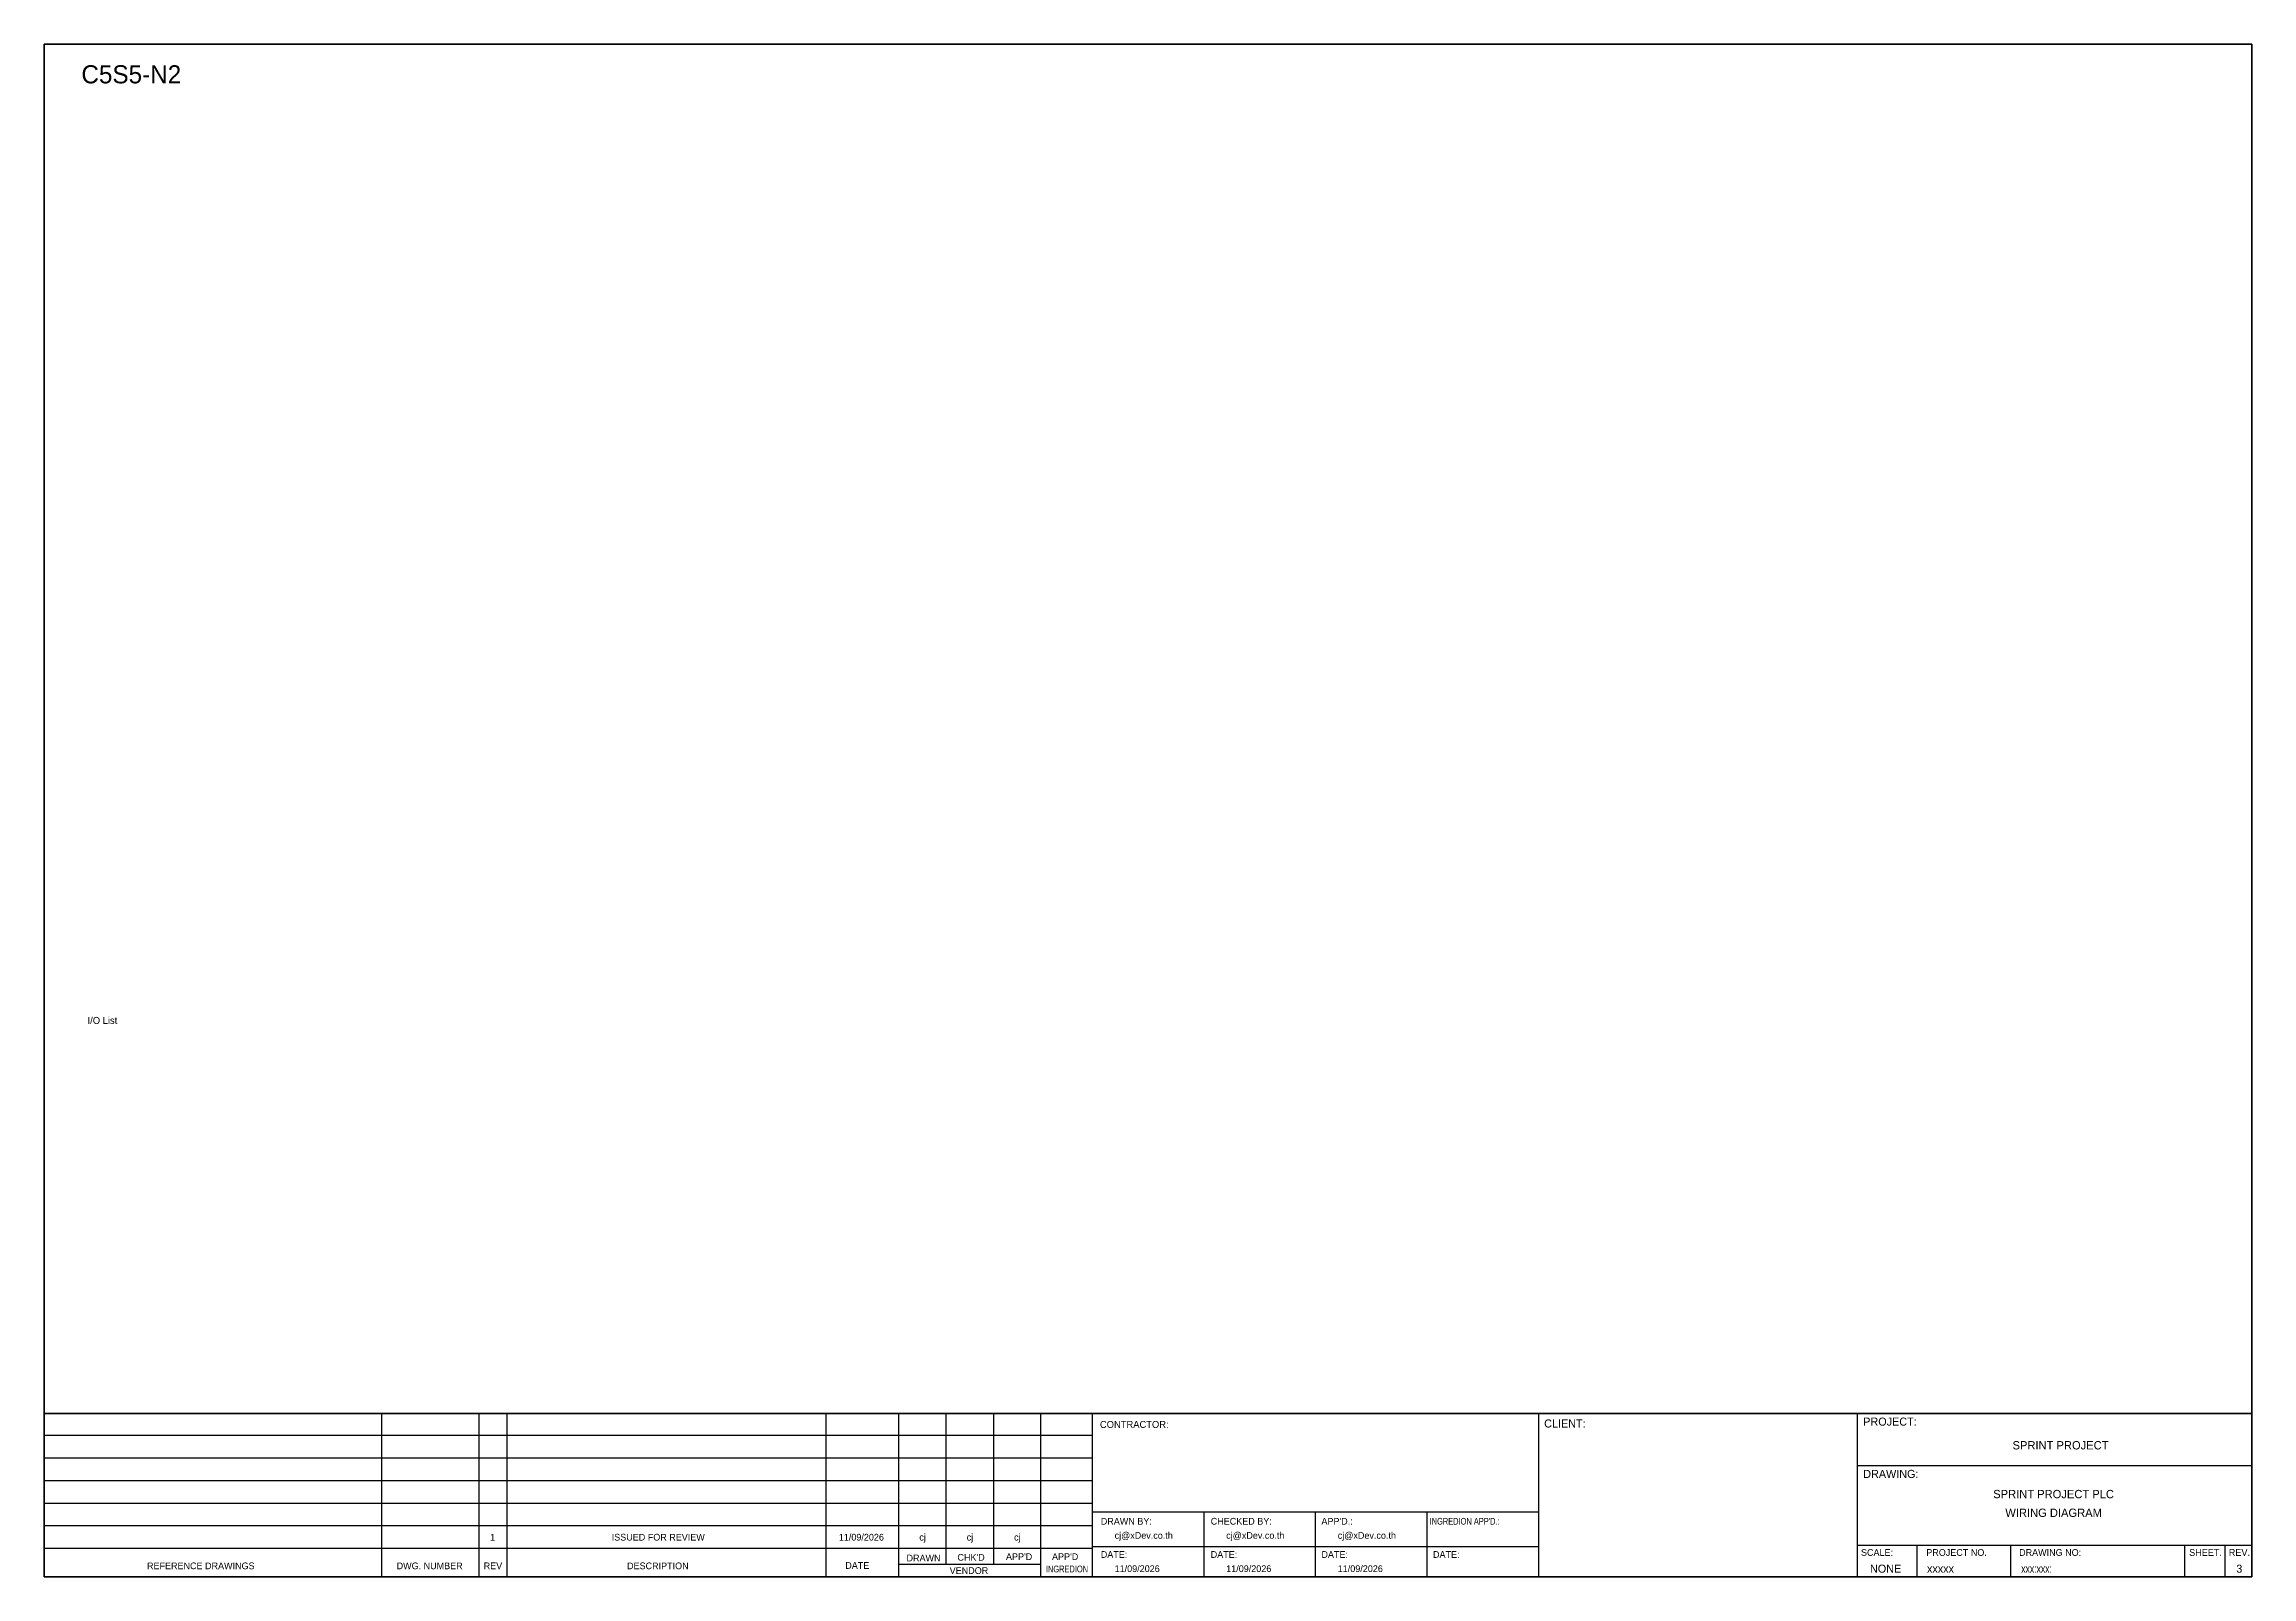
# Model space of a CAD drawing. Header units: metres. Extents: x 0 to 20667, y -39055 to 2704.
# Drawn here: x 8387 to 12280, y -36051 to -33346 of the extents above; entities that cross this region are included whole.
import ezdxf
from ezdxf.enums import TextEntityAlignment as Align

# ---------------------------------------------------------------- set-up
doc = ezdxf.new("R2010")
doc.units = ezdxf.units.M

msp = doc.modelspace()

# ---------------------------------------------------------------- texts
at = {"color": 2}
msp.add_text('C5S5-N2', height=32, dxfattribs=at).set_placement((8452.3, -33415.6))
at = {"color": 4, "ltscale": 100}
for s, p in [('SPRINT PROJECT', (11942.5, -35818.4)), ('SPRINT PROJECT PLC', (11930.3, -35904.5)), ('WIRING DIAGRAM', (11930.3, -35937.5))]:
    msp.add_text(s, height=14.693, dxfattribs=at).set_placement(p, align=Align.MIDDLE_CENTER)
at = {"layer": 'GT_1', "color": 4}
for s, p in [('CLIENT:', (11031.9, -35787.1)), ('PROJECT:', (11594.6, -35783.8)), ('DRAWING:', (11594.6, -35876.1))]:
    msp.add_text(s, height=14.25, dxfattribs=at).set_placement(p)
at = {"layer": 'MEMBER', "color": 4, "ltscale": 0.8}
for s, height, p in [('I/O List', 12.35, (8463.2, -35075)), ('CONTRACTOR:', 12.35, (10248.5, -35787.8)), ('DRAWN BY:', 11.88, (10250, -35958.4)), ('cj@xDev.co.th', 11.875, (10274.4, -35983.4)), ('CHECKED BY:', 11.875, (10443.9, -35958.4)), ('cj@xDev.co.th', 11.875, (10471.2, -35983.4)), ("APP'D.:", 11.88, (10639.1, -35958.4)), ('cj@xDev.co.th', 11.875, (10667.9, -35983.4)), ('DRAWN', 11.88, (9907.4, -36023.3)), ("CHK'D", 11.88, (9997.2, -36022.1)), ("APP'D", 11.88, (10082.8, -36020.9)), ("APP'D", 11.88, (10164, -36020.9)), ('DATE:', 11.88, (10250, -36017)), ('DATE:', 11.88, (10443.9, -36017)), ('DATE:', 11.88, (10639.1, -36017)), ('DATE:', 11.88, (10835.9, -36017)), ('SCALE:', 11.88, (11590.6, -36013.5)), ('PROJECT NO.', 11.875, (11705.8, -36013.5)), ('DRAWING NO:', 11.875, (11869.5, -36013.5)), ('SHEET.', 12, (12169.3, -36013.5)), ('REV.', 12, (12239.2, -36013.5)), ('REFERENCE DRAWINGS', 11.875, (8568, -36037.1)), ('DWG. NUMBER', 11.875, (9008.2, -36037.1)), ('REV', 11.88, (9161.7, -36037.1)), ('DESCRIPTION', 11.875, (9414.6, -36037.1)), ('DATE', 11.88, (9799.4, -36036.4)), ('VENDOR', 11.88, (9983.5, -36045.4)), ('11/09/2026', 11.88, (10274.4, -36042.1)), ('11/09/2026', 11.88, (10471.2, -36042.1)), ('11/09/2026', 11.88, (10667.9, -36042.1)), ('NONE', 14.23, (11606.6, -36043.2)), ('xxxxx', 14.23, (11707, -36043.2))]:
    msp.add_text(s, height=height, dxfattribs=at).set_placement(p)
for s, height, p in [('11/09/2026', 11.88, (9827.8, -35980.6)), ('cj', 11.88, (9935.7, -35980.6)), ('cj', 11.88, (10019.3, -35980.6)), ('cj', 11.88, (10102.8, -35980.6)), ('1', 11.9, (9177.5, -35980.6)), ('ISSUED FOR REVIEW', 11.875, (9469.6, -35980.6))]:
    msp.add_text(s, height=height, dxfattribs=at).set_placement(p, align=Align.MIDDLE_CENTER)
at = {"layer": 'MEMBER', "color": 4, "ltscale": 0.8, "width": 0.8}
for s, height, p in [("INGREDION APP'D.:", 11.875, (10829.9, -35958.4)), ('INGREDION', 11.88, (10153.2, -36042.6)), ('xxx:xxx:', 14.23, (11873.2, -36043.2))]:
    msp.add_text(s, height=height, dxfattribs=at).set_placement(p)
at = {"layer": 'MEMBER', "color": 4, "ltscale": 0.8}
msp.add_text('3', height=14.2, dxfattribs=at).set_placement((12257.8, -36043.2), align=Align.CENTER)

# ---------------------------------------------------------------- linework, layer by layer
at = {"color": 4}
for p, q in [((11688.9, -35994.5), (11688.9, -36050.6)), ((11854.2, -35994.5), (11854.2, -36050.6))]:
    msp.add_line(p, q, dxfattribs=at)
at = {"color": 4, "ltscale": 0.5}
for p, q in [((12161.3, -35994.5), (12161.3, -36050.6)), ((12161.3, -35994.5), (12161.3, -36050.6)), ((12232.5, -35994.5), (12232.5, -36050.6)), ((12232.5, -35994.5), (12232.5, -36050.6))]:
    msp.add_line(p, q, dxfattribs=at)
at = {"layer": 'GT_1', "color": 4}
for p, q in [((8982, -36050.6), (8982, -35762.4)), ((9153.9, -36050.6), (9153.9, -35762.4)), ((9203, -36050.6), (9203, -35762.4)), ((9765.7, -36050.6), (9765.7, -35762.4)), ((9894, -36050.6), (9894, -35762.4)), ((9977.6, -36028.8), (9977.6, -35762.4)), ((10061.1, -36028.7), (10061.1, -35762.4)), ((10144.4, -36050.6), (10144.4, -35762.4)), ((10235.4, -36050.6), (10235.4, -35762.4)), ((11022.4, -36050.6), (11022.4, -35762.4)), ((11584.7, -36050.6), (11584.7, -35762.4)), ((11584.7, -36050.6), (11584.7, -35762.4)), ((11584.7, -36050.6), (11584.7, -35762.4)), ((10235.4, -35801.3), (8386.6, -35801.3)), ((10235.4, -35841.1), (8386.6, -35841.1)), ((10235.4, -35881), (8386.6, -35881)), ((10235.4, -35920.9), (8386.6, -35920.9)), ((10235.4, -35960.8), (8386.6, -35960.8)), ((11022.4, -35936.2), (10235.4, -35936.2)), ((10432.2, -36050.6), (10432.2, -35936.2)), ((10628.9, -36050.6), (10628.9, -35936.2)), ((10825.7, -36050.6), (10825.7, -35936.2)), ((10235.3, -36000.8), (8386.6, -36000.8)), ((11022.4, -35997.7), (10235.4, -35997.7)), ((11584.7, -35994.5), (12279.9, -35994.5)), ((10144.4, -36028.8), (9894, -36028.8))]:
    msp.add_line(p, q, dxfattribs=at)
at = {"layer": 'HELPPOINT', "color": 4, "lineweight": 35}
for p, q in [((8386.6, -36050.6), (8386.6, -33346.4)), ((8386.6, -33346.4), (12279.9, -33346.4)), ((8386.6, -36050.6), (8386.6, -33346.4)), ((8386.6, -33346.4), (12279.9, -33346.4)), ((12279.9, -33346.4), (12279.9, -36050.6)), ((12279.9, -33346.4), (12279.9, -36050.6)), ((12279.9, -36050.6), (8386.6, -36050.6)), ((12279.9, -36050.6), (8386.6, -36050.6))]:
    msp.add_line(p, q, dxfattribs=at)
at = {"layer": 'HELPPOINT', "color": 4}
for p, q in [((11584.7, -35854), (12279.9, -35854)), ((11584.7, -35854), (12279.9, -35854)), ((11584.7, -35994.5), (12279.9, -35994.5))]:
    msp.add_line(p, q, dxfattribs=at)
at = {"layer": 'MEMBER', "color": 4, "lineweight": 35}
msp.add_line((8386.6, -35762.4), (12279.9, -35762.4), dxfattribs=at)
msp.add_line((8386.6, -35762.4), (12279.9, -35762.4), dxfattribs=at)
at = {"layer": 'MEMBER', "color": 4}
for p, q in [((11584.7, -35854), (12279.9, -35854)), ((11584.7, -35854), (12279.9, -35854)), ((11584.7, -35994.5), (12279.9, -35994.5)), ((11584.7, -35994.5), (12279.9, -35994.5))]:
    msp.add_line(p, q, dxfattribs=at)

msp.set_redraw_order([(e.dxf.handle, doc.entitydb.next_handle()) for e in msp.query("TEXT MTEXT ATTDEF DIMENSION ARC_DIMENSION")])  # texts and dimensions are drawn at this point

doc.saveas('drawing.dxf')
